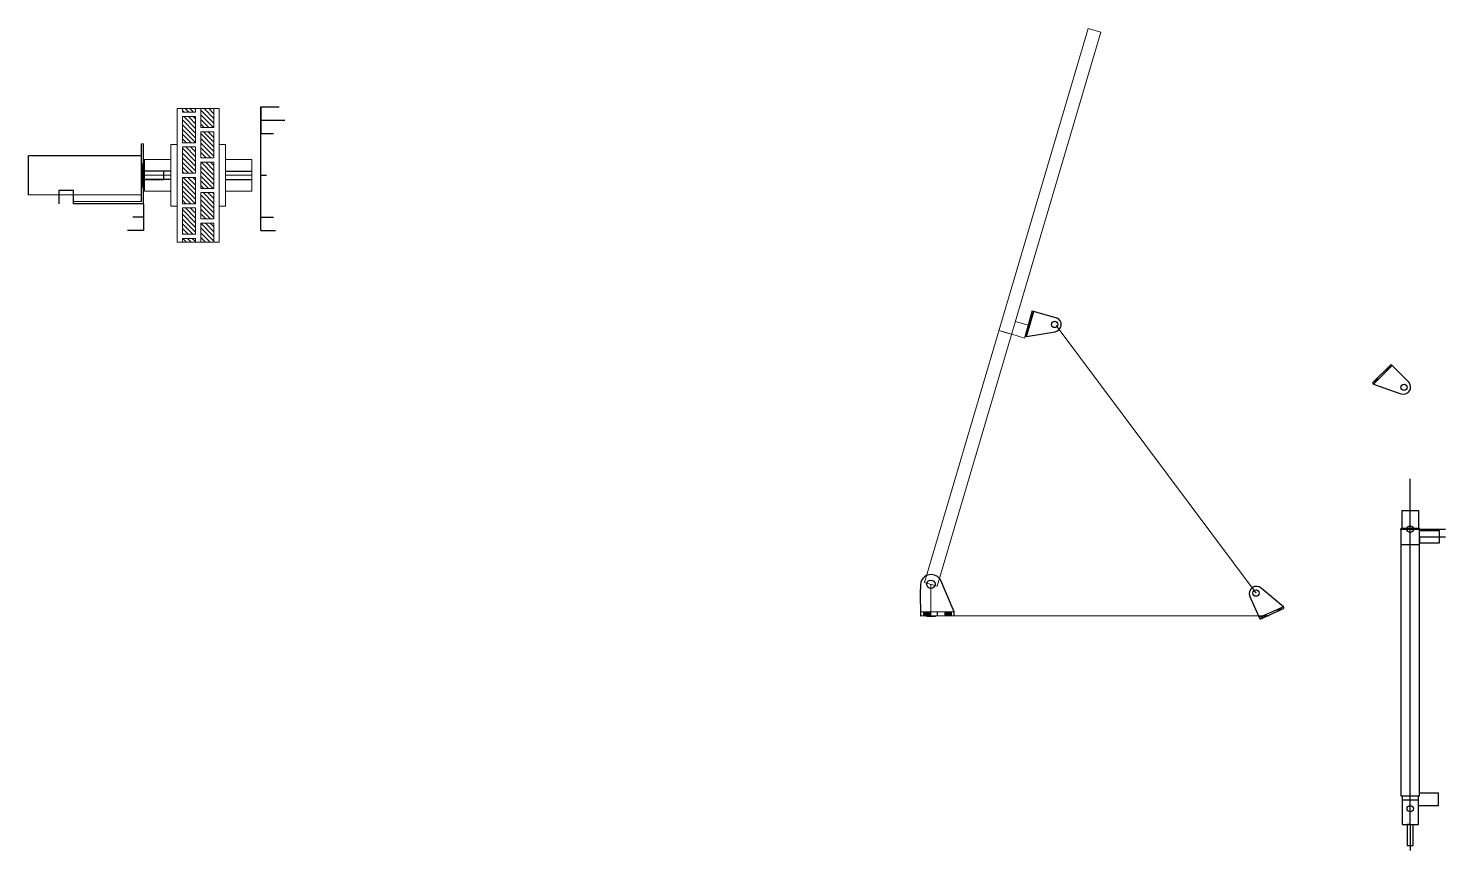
# Model space of a CAD drawing. Header units: millimetres. Extents: x -15418 to 43885, y -27590 to 23052.
# Drawn here: x -14041 to -12691, y 1445 to 2228 of the extents above; entities that cross this region are included whole.
import ezdxf

# ---------------------------------------------------------------- set-up
doc = ezdxf.new("R2010")
doc.units = ezdxf.units.MM
doc.header["$LTSCALE"] = 0.5
doc.layers.get('0').update_dxf_attribs({"lineweight": 5})
doc.layers.get('Defpoints').update_dxf_attribs({"color": 4})
for name, color, linetype in [('Layer1', 1, 'Continuous'), ('Layer2', 2, 'Continuous'), ('Layer3', 9, 'Continuous')]:
    doc.layers.add(name, color=color, linetype=linetype)
doc.layers.add('Layer5', color=51, linetype='Continuous', lineweight=5)
doc.layers.add('Layer9', color=3, linetype='Continuous', lineweight=5)

msp = doc.modelspace()

# ---------------------------------------------------------------- hatches: boundary and pattern name
at = {"layer": 'Layer1', "true_color": 0xf8d731, "transparency": 33554661}
h = msp.add_hatch(dxfattribs=at)
h.set_pattern_fill('ANSI31', color=40, scale=0.52, angle=74.3520429)
h.set_pattern_definition([(119.352043, (-5569.114, -25537.126), (-1.43905188, -0.80927788), [])])
h.paths.add_polyline_path([(-13090.7984, 1937.5422), (-13089.354, 1937.1376), (-13088.2751, 1940.9893), (-13089.7195, 1941.3939)])
h.paths.add_polyline_path([(-13083.9379, 1956.4734), (-13085.3823, 1956.8779), (-13086.4612, 1953.0262), (-13085.0168, 1952.6216)])
h = msp.add_hatch(dxfattribs=at)
h.set_pattern_fill('ANSI31', color=40, scale=0.52, angle=45)
h.set_pattern_definition([(90, (-19670.0694, -25742.1475), (-1.651, 1e-16), [])])
h.paths.add_polyline_path([(-12758.7748, 1892.3805), (-12757.7142, 1891.3198), (-12754.8857, 1894.1482), (-12755.9464, 1895.2089)])
h.paths.add_polyline_path([(-12743.5155, 1905.5185), (-12744.5761, 1906.5792), (-12747.4046, 1903.7507), (-12746.3439, 1902.6901)])
h = msp.add_hatch(dxfattribs=at)
h.set_pattern_fill('ANSI31', color=40, scale=0.52, angle=-155.3434435)
h.set_pattern_definition([(249.6565565, (3240.3127, 25183.4321), (1.54801988, -0.573964685), [])])
h.paths.add_polyline_path([(-12846.9462, 1675.2797), (-12847.572, 1676.643), (-12851.2073, 1674.9743), (-12850.5815, 1673.611)])
h.paths.add_polyline_path([(-12865.8212, 1668.266), (-12865.1954, 1666.9028), (-12861.5601, 1668.5715), (-12862.1859, 1669.9348)])
at = {"layer": 'Layer2', "transparency": 33554661}
h = msp.add_hatch(dxfattribs=at)
h.set_pattern_fill('ANSI31', color=256, scale=0.19)
h.set_pattern_definition([(45, (-37559.4367, -13035.33095), (-0.426562166, 0.426562166), [])])
h.paths.add_polyline_path([(-13167.6057, 1668.8583), (-13167.6433, 1672.5381), (-13161.6436, 1672.5994), (-13161.606, 1668.9196)])
h.paths.add_polyline_path([(-13182.0225, 1672.3912), (-13181.9849, 1668.7113), (-13184.9048, 1668.6815), (-13187.9846, 1668.65), (-13188.0222, 1672.3299)])
at = {"layer": 'Layer5'}
h = msp.add_hatch(dxfattribs=at)
h.set_pattern_fill('ANSI31', color=256, angle=-90)
h.set_pattern_definition([(315, (-29352.8952, 25574.19), (2.24506403, 2.24506403), [])])
h.paths.add_polyline_path([(-13876.698, 2133.8497), (-13864.198, 2133.8497), (-13864.198, 2151.8497), (-13876.698, 2151.8497)])
h.paths.add_polyline_path([(-13876.698, 2104.8497), (-13864.198, 2104.8497), (-13864.198, 2129.8497), (-13876.698, 2129.8497)])
h.paths.add_polyline_path([(-13881.698, 2119.3497), (-13881.698, 2144.3497), (-13894.198, 2144.3497), (-13894.198, 2119.3497)])
h.paths.add_polyline_path([(-13894.198, 2090.3497), (-13881.698, 2090.3497), (-13881.698, 2115.3497), (-13894.198, 2115.3497)])
h.paths.add_polyline_path([(-13864.198, 2100.8497), (-13876.698, 2100.8497), (-13876.698, 2075.8497), (-13864.198, 2075.8497)])
h.paths.add_polyline_path([(-13881.698, 2086.3497), (-13894.198, 2086.3497), (-13894.198, 2061.3497), (-13881.698, 2061.3497)])
h.paths.add_polyline_path([(-13864.198, 2071.8497), (-13876.698, 2071.8497), (-13876.698, 2046.8497), (-13864.198, 2046.8497)])
h.paths.add_polyline_path([(-13881.698, 2057.3497), (-13894.198, 2057.3497), (-13894.198, 2032.3497), (-13881.698, 2032.3497)])
h.paths.add_polyline_path([(-13864.198, 2042.8497), (-13876.698, 2042.8497), (-13876.698, 2024.8497), (-13864.198, 2024.8497)])
h.paths.add_polyline_path([(-13881.698, 2024.8497), (-13881.698, 2028.3497), (-13894.198, 2028.3497), (-13894.198, 2024.8497)])
h.paths.add_polyline_path([(-13881.698, 2148.3497), (-13881.698, 2151.8497), (-13894.198, 2151.8497), (-13894.198, 2148.3497)])

# ---------------------------------------------------------------- linework, layer by layer
at = {"transparency": 33554661}
for p, q in [((-13031.3524, 2228.2681), (-13187.3042, 1700.8413)), ((-13019.1736, 2224.6671), (-13031.3524, 2228.2681)), ((-13175.1254, 1697.2403), (-13019.1736, 2224.6671)), ((-12871.4009, 1690.6742), (-13061.9015, 1945.2985)), ((-13116.417, 1940.5808), (-13104.2382, 1936.9797)), ((-13113.2732, 1939.6316), (-13107.1622, 1937.9059)), ((-13187.3042, 1700.8413), (-13175.1254, 1697.2403)), ((-13181.2148, 1699.0408), (-13181.2148, 1668.7192)), ((-13158.8861, 1668.9474), (-12858.8861, 1668.9474))]:
    msp.add_line(p, q, dxfattribs=at)
for p, q in [((-13899.198, 2151.8497), (-13899.198, 2024.8497)), ((-13859.198, 2151.8497), (-13899.198, 2151.8497)), ((-13899.198, 2151.8497), (-13899.198, 2024.8497)), ((-13859.198, 2024.8497), (-13859.198, 2151.8497)), ((-13931.198, 2118.3497), (-13933.198, 2118.3497)), ((-13905.198, 2058.8497), (-13905.198, 2117.8497)), ((-13905.198, 2117.8497), (-13899.198, 2117.8497)), ((-13899.198, 2117.8497), (-13899.198, 2058.8497)), ((-13859.198, 2058.8497), (-13859.198, 2117.8497)), ((-13853.198, 2117.8497), (-13859.198, 2117.8497)), ((-13853.198, 2117.8497), (-13853.198, 2058.8497)), ((-13930.198, 2073.3497), (-13930.198, 2103.3497)), ((-13905.198, 2103.3497), (-13930.198, 2103.3497)), ((-13853.198, 2103.3497), (-13828.198, 2103.3497)), ((-13828.198, 2103.3497), (-13828.198, 2073.3497)), ((-13930.198, 2088.3497), (-13933.198, 2088.3497)), ((-13931.198, 2088.3497), (-13933.198, 2088.3497)), ((-13905.198, 2088.3497), (-13930.198, 2088.3497)), ((-13853.198, 2088.3497), (-13828.198, 2088.3497)), ((-13905.198, 2073.3497), (-13930.198, 2073.3497)), ((-13853.198, 2073.3497), (-13828.198, 2073.3497)), ((-13998.0626, 2063.1882), (-13998.0578, 2061.1882)), ((-13899.198, 2058.8497), (-13905.198, 2058.8497)), ((-13853.198, 2058.8497), (-13859.198, 2058.8497)), ((-13899.198, 2024.8497), (-13859.198, 2024.8497))]:
    msp.add_line(p, q)
at = {"layer": 'Defpoints'}
for p, q in [((-13933.198, 2106.9997), (-14040.998, 2106.9997)), ((-14040.998, 2069.6997), (-14040.998, 2106.9997)), ((-13933.198, 2069.6997), (-13933.198, 2106.9997)), ((-13933.198, 2099.3497), (-13931.898, 2099.3497)), ((-13931.898, 2077.3497), (-13931.898, 2099.3497)), ((-13933.198, 2092.3497), (-13931.898, 2092.3497)), ((-13933.198, 2088.3497), (-13931.898, 2088.3497)), ((-13933.198, 2084.3497), (-13931.898, 2084.3497)), ((-13911.898, 2092.3497), (-13931.898, 2092.3497)), ((-13931.898, 2084.3497), (-13911.898, 2084.3497)), ((-13911.898, 2084.3497), (-13911.898, 2092.3497)), ((-13933.198, 2069.6997), (-14040.998, 2069.4169)), ((-13933.198, 2077.3497), (-13931.898, 2077.3497))]:
    msp.add_line(p, q, dxfattribs=at)
at = {"layer": 'Layer1'}
for p, q in [((-13819.5776, 2153.4497), (-13819.5776, 2140.7497)), ((-13819.5776, 2153.4497), (-13802.2103, 2153.4497)), ((-13819.5776, 2140.7497), (-13796.6716, 2140.7497)), ((-13819.5776, 2088.3497), (-13814.059, 2088.3497)), ((-13931.198, 2061.3497), (-13931.198, 2048.6497)), ((-13819.5776, 2048.6497), (-13819.5776, 2061.3497)), ((-13931.198, 2048.6497), (-13941.4552, 2048.6497)), ((-13931.198, 2048.6497), (-13931.198, 2035.9497)), ((-13819.5776, 2035.9497), (-13819.5776, 2048.6497)), ((-13819.5776, 2048.6497), (-13807.375, 2048.6497)), ((-13931.198, 2035.9497), (-13946.4191, 2035.9497)), ((-13819.5776, 2035.9497), (-13805.5893, 2035.9497))]:
    msp.add_line(p, q, dxfattribs=at)
at = {"layer": 'Layer1', "transparency": 33554661}
for p, q in [((-13084.7188, 1959.2468), (-13091.4619, 1935.1733)), ((-13090.0175, 1934.7687), (-13083.2743, 1958.8422)), ((-13084.7188, 1959.2468), (-13061.4927, 1952.741)), ((-13086.4612, 1953.0262), (-13085.0168, 1952.6216)), ((-13085.3823, 1956.8779), (-13083.9379, 1956.4734)), ((-13091.4619, 1935.1733), (-13090.0175, 1934.7687)), ((-13090.7984, 1937.5422), (-13089.354, 1937.1376)), ((-13090.2589, 1939.468), (-13088.8145, 1939.0634)), ((-13090.0175, 1934.7687), (-13062.7977, 1939.4179)), ((-13089.7195, 1941.3939), (-13088.2751, 1940.9893)), ((-12742.8366, 1908.3186), (-12760.5143, 1890.641)), ((-12759.4537, 1889.5803), (-12741.776, 1907.258)), ((-12744.5761, 1906.5792), (-12743.5155, 1905.5185)), ((-12742.8366, 1908.3186), (-12725.7812, 1891.2632)), ((-12760.5143, 1890.641), (-12759.4537, 1889.5803)), ((-12758.7748, 1892.3805), (-12757.7142, 1891.3198)), ((-12757.3606, 1893.7947), (-12756.3, 1892.734)), ((-12755.9464, 1895.2089), (-12754.8857, 1894.1482)), ((-12747.4046, 1903.7507), (-12746.3439, 1902.6901)), ((-12759.4537, 1889.5803), (-12733.4493, 1880.2902)), ((-12726.0075, 1882.1274), (-12726.4176, 1881.7173)), ((-12724.564, 1749.4039), (-12724.564, 1799.4039)), ((-12734.17, 1751.4457), (-12690.814, 1751.3139)), ((-12724.564, 1709.4039), (-12724.564, 1749.4039)), ((-12715.814, 1744.3139), (-12690.814, 1744.3139)), ((-13158.9913, 1672.6265), (-13171.6329, 1702.4941)), ((-12724.564, 1470.4039), (-12724.564, 1709.4039)), ((-13191.1933, 1698.9388), (-13191.1451, 1694.2191)), ((-13191.1247, 1692.2192), (-13191.1451, 1694.2191)), ((-13190.8835, 1668.6204), (-13191.1247, 1692.2192)), ((-12867.4312, 1665.8765), (-12877.4935, 1687.7974)), ((-12874.1053, 1696.2847), (-12873.5782, 1696.5267)), ((-12845.3363, 1677.6692), (-12866.489, 1695.4202)), ((-12845.3363, 1677.6692), (-12868.0569, 1667.2398)), ((-12867.4312, 1665.8765), (-12844.7105, 1676.306)), ((-12850.5815, 1673.611), (-12851.2073, 1674.9743)), ((-12848.7639, 1674.4454), (-12849.3897, 1675.8086)), ((-12846.9462, 1675.2797), (-12847.572, 1676.643)), ((-12844.7105, 1676.306), (-12845.3363, 1677.6692)), ((-13158.9913, 1672.6265), (-13190.9211, 1672.3002)), ((-13158.8861, 1668.9474), (-13190.8835, 1668.6204)), ((-13187.9846, 1668.65), (-13188.0222, 1672.3299)), ((-13184.9048, 1668.6815), (-13176.9052, 1668.7633)), ((-13181.9849, 1668.7113), (-13182.0225, 1672.3912)), ((-13174.8848, 1668.7839), (-13174.9224, 1672.4637)), ((-13167.6057, 1668.8583), (-13167.6433, 1672.5381)), ((-13161.606, 1668.9196), (-13161.6436, 1672.5994)), ((-13158.8861, 1668.9474), (-13158.9913, 1672.6265)), ((-12865.1954, 1666.9028), (-12865.8212, 1668.266)), ((-12861.5601, 1668.5715), (-12862.1859, 1669.9348)), ((-12724.564, 1470.4039), (-12724.564, 1485.4039)), ((-12724.564, 1470.4039), (-12724.564, 1485.4039)), ((-12724.564, 1470.4039), (-12724.564, 1482.4039)), ((-12724.564, 1470.4039), (-12724.564, 1445.4039))]:
    msp.add_line(p, q, dxfattribs=at)
for centre, radius in [((-13063.2783, 1946.3663), 3), ((-12730.4623, 1886.5822), 3), ((-12724.564, 1751.4165), 3), ((-13181.2148, 1699.0408), 4), ((-12871.4771, 1690.5591), 3), ((-12724.564, 1485.4039), 3)]:
    msp.add_circle(centre, radius, dxfattribs=at)
for centre, radius, start, end in [((-13063.9659, 1946.2578), 6.9389, 279.6926211, 69.1191677), ((-12731.1148, 1886.8246), 6.9389, 250.3405781, 39.7671247), ((-13180.8921, 1697.8501), 10.3586, 26.636222, 173.9668905), ((-12870.9495, 1690.1049), 6.9389, 49.9971346, 199.4236812)]:
    msp.add_arc(centre, radius, start, end, dxfattribs=at)
at = {"layer": 'Layer2'}
for p, q in [((-13933.198, 2063.3448), (-13933.198, 2118.3497)), ((-13931.198, 2061.3497), (-13931.198, 2118.3497)), ((-13905.198, 2092.3497), (-13930.198, 2092.3497)), ((-13905.198, 2084.3497), (-13930.198, 2084.3497)), ((-13853.198, 2092.3497), (-13828.198, 2092.3497)), ((-13853.198, 2084.3497), (-13828.198, 2084.3497)), ((-13933.198, 2063.3448), (-13998.0626, 2063.1882)), ((-13931.198, 2061.3497), (-13998.0578, 2061.1882))]:
    msp.add_line(p, q, dxfattribs=at)
at = {"layer": 'Layer2', "transparency": 33554661}
for p, q in [((-12732.188, 1752.2239), (-12732.188, 1769.2239)), ((-12732.188, 1769.2239), (-12716.688, 1769.2239)), ((-12716.688, 1769.2239), (-12716.688, 1752.2239)), ((-12733.314, 1746.4039), (-12733.314, 1752.2239)), ((-12733.314, 1736.5536), (-12733.314, 1746.4039)), ((-12715.7307, 1752.2239), (-12733.1453, 1752.2239)), ((-12724.438, 1752.2239), (-12732.188, 1752.2239)), ((-12715.814, 1736.4039), (-12715.814, 1752.2239)), ((-12715.814, 1744.3139), (-12715.814, 1750.1639)), ((-12715.814, 1750.1639), (-12696.814, 1750.1639)), ((-12715.814, 1744.3139), (-12715.814, 1738.4639)), ((-12696.814, 1738.4639), (-12696.814, 1750.1639)), ((-12733.314, 1497.4039), (-12733.314, 1736.5536)), ((-12715.814, 1736.4039), (-12733.314, 1736.4039)), ((-12715.814, 1738.4639), (-12696.814, 1738.4639)), ((-12715.814, 1497.4039), (-12715.814, 1736.4039)), ((-12697.764, 1500.1039), (-12715.814, 1500.1039)), ((-12697.764, 1488.4039), (-12697.764, 1500.1039)), ((-12715.814, 1497.4039), (-12733.314, 1497.4039)), ((-12724.564, 1497.4039), (-12732.364, 1497.4039)), ((-12732.364, 1497.4039), (-12732.364, 1470.4039)), ((-12732.188, 1493.6239), (-12716.688, 1493.6239)), ((-12716.764, 1470.4039), (-12716.764, 1497.4039)), ((-12716.764, 1470.4039), (-12716.764, 1488.4039)), ((-12716.764, 1488.4039), (-12697.764, 1488.4039)), ((-12732.364, 1470.4039), (-12716.764, 1470.4039)), ((-12724.564, 1470.4039), (-12727.364, 1470.4039)), ((-12727.364, 1470.4039), (-12727.364, 1450.4039)), ((-12721.764, 1470.4039), (-12721.764, 1470.4039)), ((-12721.764, 1450.4039), (-12721.764, 1470.4039)), ((-12727.364, 1450.4039), (-12721.764, 1450.4039))]:
    msp.add_line(p, q, dxfattribs=at)
at = {"layer": 'Layer3'}
for p, q in [((-13819.5776, 2048.6497), (-13819.5776, 2153.4497)), ((-13819.5776, 2140.7497), (-13819.5776, 2128.0497)), ((-13819.5776, 2140.7497), (-13808.1246, 2140.7497)), ((-13819.5776, 2128.0497), (-13807.374, 2128.0497)), ((-13998.0578, 2073.8882), (-14011.8815, 2073.8882)), ((-14011.8815, 2073.8882), (-14011.8815, 2061.1882)), ((-13998.0578, 2061.1882), (-13998.0578, 2073.8882))]:
    msp.add_line(p, q, dxfattribs=at)
at = {"layer": 'Layer5'}
for p, q in [((-13894.198, 2151.8497), (-13894.198, 2148.3497)), ((-13881.698, 2148.3497), (-13894.198, 2148.3497)), ((-13881.698, 2151.8497), (-13881.698, 2148.3497)), ((-13876.698, 2133.8497), (-13876.698, 2151.8497)), ((-13864.198, 2133.8497), (-13864.198, 2151.8497)), ((-13881.698, 2144.3497), (-13894.198, 2144.3497)), ((-13894.198, 2144.3497), (-13894.198, 2119.3497)), ((-13881.698, 2144.3497), (-13881.698, 2119.3497)), ((-13864.198, 2133.8497), (-13876.698, 2133.8497)), ((-13864.198, 2129.8497), (-13876.698, 2129.8497)), ((-13876.698, 2129.8497), (-13876.698, 2104.8497)), ((-13864.198, 2129.8497), (-13864.198, 2104.8497)), ((-13881.698, 2119.3497), (-13894.198, 2119.3497)), ((-13881.698, 2115.3497), (-13894.198, 2115.3497)), ((-13894.198, 2115.3497), (-13894.198, 2090.3497)), ((-13881.698, 2115.3497), (-13881.698, 2090.3497)), ((-13864.198, 2104.8497), (-13876.698, 2104.8497)), ((-13864.198, 2100.8497), (-13876.698, 2100.8497)), ((-13876.698, 2100.8497), (-13876.698, 2075.8497)), ((-13864.198, 2100.8497), (-13864.198, 2075.8497)), ((-13881.698, 2090.3497), (-13894.198, 2090.3497)), ((-13881.698, 2086.3497), (-13894.198, 2086.3497)), ((-13894.198, 2086.3497), (-13894.198, 2061.3497)), ((-13881.698, 2086.3497), (-13881.698, 2061.3497)), ((-13864.198, 2075.8497), (-13876.698, 2075.8497)), ((-13864.198, 2071.8497), (-13876.698, 2071.8497)), ((-13876.698, 2071.8497), (-13876.698, 2046.8497)), ((-13864.198, 2071.8497), (-13864.198, 2046.8497)), ((-13881.698, 2061.3497), (-13894.198, 2061.3497)), ((-13881.698, 2057.3497), (-13894.198, 2057.3497)), ((-13894.198, 2057.3497), (-13894.198, 2032.3497)), ((-13881.698, 2057.3497), (-13881.698, 2032.3497)), ((-13864.198, 2046.8497), (-13876.698, 2046.8497)), ((-13864.198, 2042.8497), (-13876.698, 2042.8497)), ((-13876.698, 2042.8497), (-13876.698, 2024.8497)), ((-13864.198, 2042.8497), (-13864.198, 2024.8497)), ((-13881.698, 2032.3497), (-13894.198, 2032.3497)), ((-13881.698, 2028.3497), (-13894.198, 2028.3497)), ((-13894.198, 2028.3497), (-13894.198, 2024.8497)), ((-13881.698, 2028.3497), (-13881.698, 2024.8497))]:
    msp.add_line(p, q, dxfattribs=at)
at = {"layer": 'Layer9', "transparency": 33554661}
for p, q in [((-13088.4584, 1945.5574), (-13100.6766, 1949.0225)), ((-13092.0595, 1933.3787), (-13088.4584, 1945.5574)), ((-13104.2382, 1936.9797), (-13092.0595, 1933.3787))]:
    msp.add_line(p, q, dxfattribs=at)

doc.saveas('drawing.dxf')
